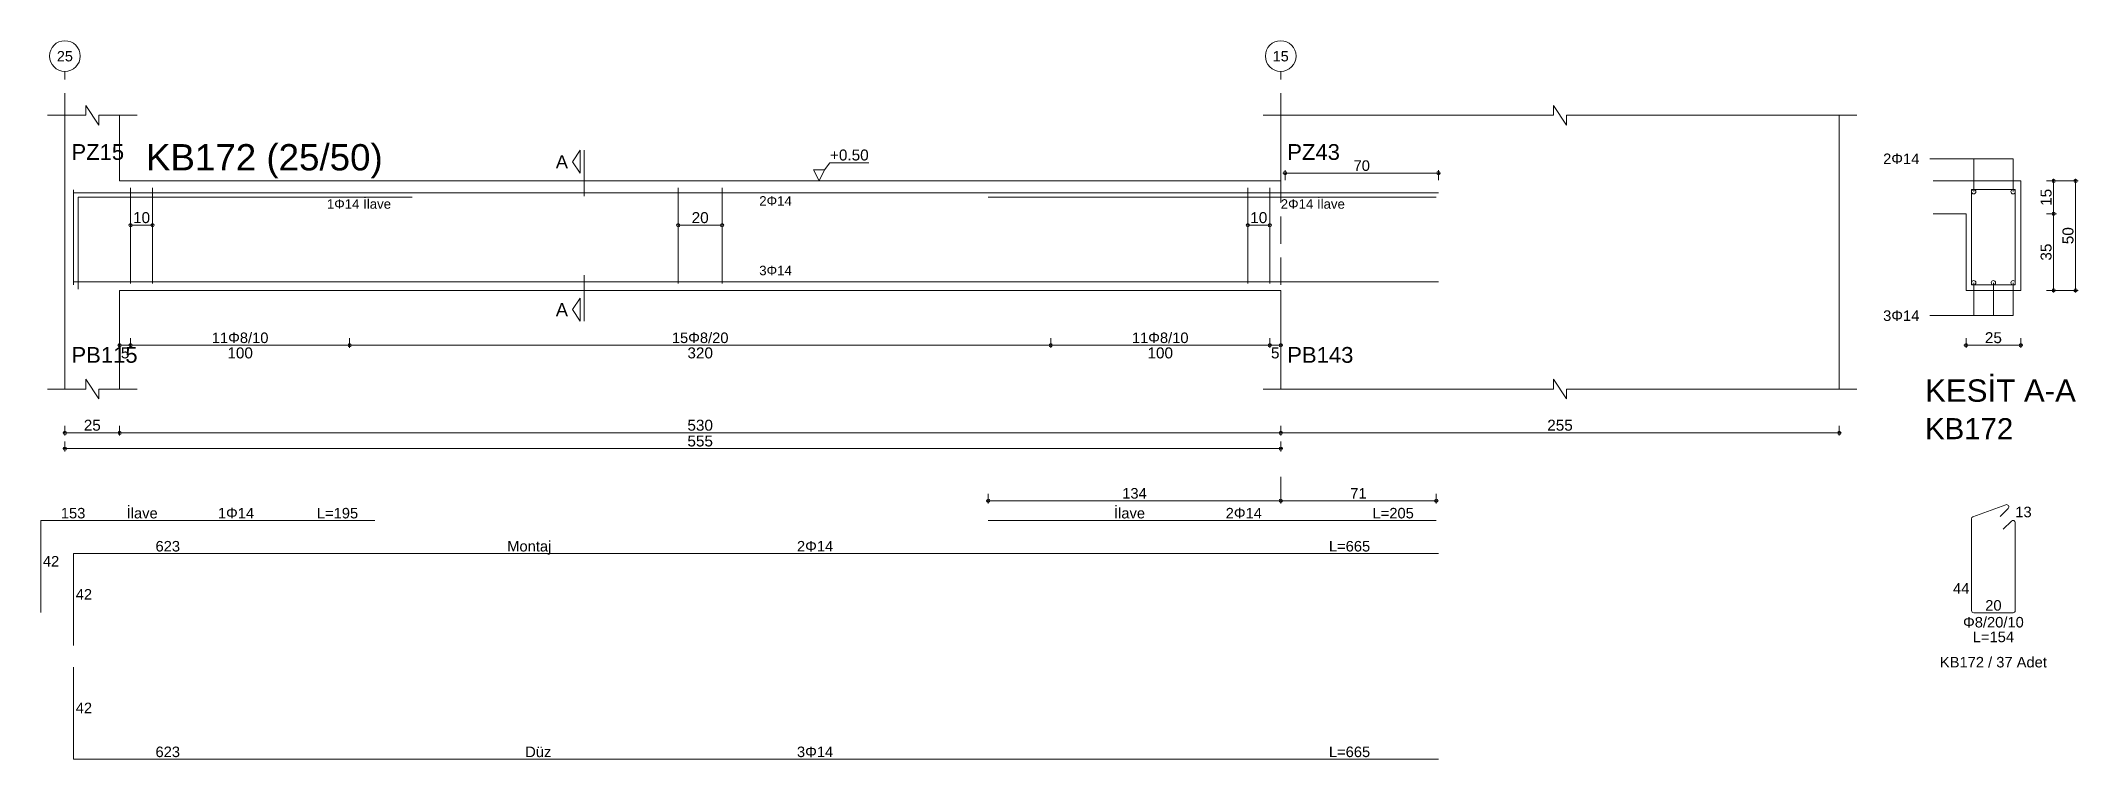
# Model space of a CAD drawing. Header units: millimetres. Extents: x 23801 to 80069, y 9628 to 14137.
# Drawn here: x 29244 to 30639, y 11187 to 11679 of the extents above; entities that cross this region are included whole.
import ezdxf

# ---------------------------------------------------------------- set-up
doc = ezdxf.new("R2010")
doc.units = ezdxf.units.MM
doc.linetypes.add('DASHDOT2', pattern=[12.7, 6.35, -3.175, 0, -3.175])
doc.linetypes.add('DASHED4', pattern=[18.75, 12.5, -6.25])
doc.layers.add('aks', color=251, linetype='DASHDOT2', lineweight=35)
for name, color, linetype in [('Donatı Topl. Uzun. Yazısı', 7, 'Continuous'), ('Donatı Uz. Yazısı', 7, 'Continuous'), ('Donatı Yazısı', 7, 'Continuous'), ('Donatı Çizgisi', 7, 'Continuous'), ('Kiriş', 7, 'Continuous'), ('Standart', 7, 'Continuous'), ('Ölçülendirme', 7, 'Continuous')]:
    doc.layers.add(name, color=color, linetype=linetype)
doc.styles.add('arial_1_18', font='arial.ttf', dxfattribs={"height": 0.2})

# ---------------------------------------------------------------- blocks, each defined once
blk = doc.blocks.new('IDE143Entity7370')
at = {"layer": 'aks', "color": 30, "linetype": 'DASHED4', "lineweight": 5}
for points in [[(22309.5, 2016.8), (22309.5, 2151.8)], [(22864.5, 2016.8), (22864.5, 2151.8)], [(22864.5, 1955.8), (22864.5, 1966.8)]]:
    blk.add_lwpolyline(points, dxfattribs=at)
at = {"layer": 'aks', "color": 1, "linetype": 'Continuous', "lineweight": 5}
for centre in [(22309.5, 2158.8), (22864.5, 2158.8)]:
    blk.add_circle(centre, 7, dxfattribs=at)
at = {"layer": 'Donatı Çizgisi', "color": 5, "linetype": 'Continuous', "lineweight": 5}
for points in [[(22313.5, 2054.4), (22313.5, 2097.8)], [(22313.5, 2096.4), (22936.5, 2096.4)], [(22315.5, 2052.4), (22315.5, 2094.4)], [(22315.5, 2094.4), (22468, 2094.4)], [(22339.5, 2055), (22339.5, 2098.6)], [(22349.5, 2055), (22349.5, 2098.6)], [(22589.5, 2055), (22589.5, 2098.6)], [(22609.5, 2055), (22609.5, 2098.6)], [(22731, 2094.4), (22935.5, 2094.4)], [(22849.5, 2055), (22849.5, 2098.6)], [(22859.5, 2055), (22859.5, 2098.6)], [(23179.84, 2054.3), (23179.84, 2097.9)], [(23179.84, 2097.9), (23199.84, 2097.9)], [(23199.84, 2054.3), (23199.84, 2097.9)], [(22313.5, 2055.8), (22936.5, 2055.8)], [(23179.84, 2054.3), (23199.84, 2054.3)], [(23180.51, 1948.54), (23195.51, 1954.01)], [(22298.5, 1904.8), (22298.5, 1946.8)], [(22298.5, 1946.8), (22451, 1946.8)], [(22731, 1946.8), (22935.5, 1946.8)], [(23179.84, 1905.72), (23179.84, 1947.59)], [(23192.94, 1948.69), (23196.58, 1952.33)], [(23194.32, 1942.78), (23198.1, 1946.56)], [(23199.84, 1905.72), (23199.84, 1945.84)], [(22313.5, 1889.7), (22313.5, 1931.7)], [(22313.5, 1931.7), (22936.5, 1931.7)], [(23180.86, 1904.7), (23198.82, 1904.7)], [(22313.5, 1837.85), (22313.5, 1879.85)], [(22313.5, 1837.85), (22936.5, 1837.85)]]:
    blk.add_lwpolyline(points, dxfattribs=at)
for centre in [(23180.84, 2096.9), (23198.84, 2096.9), (23180.84, 2055.3), (23189.84, 2055.3), (23198.84, 2055.3)]:
    blk.add_circle(centre, 1, dxfattribs=at)
for centre, start, end in [((23195.86, 1953.05), 315, 110), ((23180.86, 1947.59), 110, 180), ((23198.82, 1945.84), 0, 135), ((23180.86, 1905.72), 180, 270), ((23198.82, 1905.72), 270, 0)]:
    blk.add_arc(centre, 1.02, start, end, dxfattribs=at)
at = {"layer": 'Kiriş', "color": 1, "linetype": 'Continuous', "lineweight": 5}
for points in [[(22301.5, 2131.8), (22319, 2131.8)], [(22309.5, 2006.8), (22309.5, 2131.8)], [(22319, 2131.8), (22319, 2136.3)], [(22325, 2127.3), (22319, 2136.3)], [(22325, 2127.3), (22325, 2131.8)], [(22325, 2131.8), (22342.5, 2131.8)], [(22334.5, 2101.8), (22334.5, 2131.8)], [(22856.5, 2131.8), (22989, 2131.8)], [(22864.5, 2101.8), (22864.5, 2131.8)], [(22989, 2131.8), (22989, 2136.3)], [(22995, 2127.3), (22989, 2136.3)], [(22995, 2131.8), (23127.5, 2131.8)], [(22995, 2127.3), (22995, 2131.8)], [(23119.5, 2006.8), (23119.5, 2131.8)], [(22334.5, 2101.8), (22864.5, 2101.8)], [(23162.34, 2101.8), (23202.34, 2101.8)], [(23202.34, 2051.8), (23202.34, 2101.8)], [(23162.34, 2086.8), (23177.34, 2086.8)], [(23177.34, 2051.8), (23177.34, 2086.8)], [(22334.5, 2051.8), (22864.5, 2051.8)], [(22334.5, 2006.8), (22334.5, 2051.8)], [(22864.5, 2006.8), (22864.5, 2051.8)], [(23177.34, 2051.8), (23202.34, 2051.8)], [(22325, 2002.3), (22319, 2011.3)], [(22319, 2006.8), (22319, 2011.3)], [(22995, 2002.3), (22989, 2011.3)], [(22989, 2006.8), (22989, 2011.3)], [(22301.5, 2006.8), (22319, 2006.8)], [(22325, 2006.8), (22342.5, 2006.8)], [(22325, 2002.3), (22325, 2006.8)], [(22856.5, 2006.8), (22989, 2006.8)], [(22995, 2006.8), (23127.5, 2006.8)], [(22995, 2002.3), (22995, 2006.8)]]:
    blk.add_lwpolyline(points, dxfattribs=at)
at = {"layer": 'Ölçülendirme', "color": 1, "linetype": 'Continuous', "lineweight": 5}
for points in [[(22541.25, 2110.55), (22544.75, 2115.8)], [(22544.75, 2105.3), (22544.75, 2115.8)], [(22546.5, 2094.8), (22546.5, 2115.8)], [(23160.84, 2111.9), (23198.84, 2111.9)], [(23180.84, 2096.9), (23180.84, 2111.9)], [(23198.84, 2096.9), (23198.84, 2111.9)], [(22544.75, 2105.3), (22541.25, 2110.55)], [(22653.75, 2101.8), (22651.25, 2106.8)], [(22651.25, 2106.8), (22656.25, 2106.8)], [(22656.25, 2106.8), (22653.75, 2101.8)], [(22656.25, 2106.8), (22658.75, 2110.13)], [(22658.75, 2110.13), (22676.43, 2110.13)], [(22865.5, 2105.4), (22937.5, 2105.4)], [(22866.5, 2102.15), (22866.5, 2106.65)], [(22936.5, 2102.15), (22936.5, 2106.65)], [(23217.34, 2050.8), (23217.34, 2102.8)], [(23227.34, 2050.8), (23227.34, 2102.8)], [(22653.75, 2101.8), (22653.75, 2101.8)], [(23214.09, 2101.8), (23228.59, 2101.8)], [(23214.09, 2086.8), (23218.59, 2086.8)], [(22339.5, 2081.6), (22349.5, 2081.6)], [(22589.5, 2081.6), (22609.5, 2081.6)], [(22849.5, 2081.6), (22859.5, 2081.6)], [(22546.5, 2037.8), (22546.5, 2058.8)], [(22541.25, 2043.05), (22544.75, 2048.3)], [(22544.75, 2037.8), (22544.75, 2048.3)], [(23180.84, 2040.3), (23180.84, 2055.3)], [(23189.84, 2040.3), (23189.84, 2055.3)], [(23198.84, 2040.3), (23198.84, 2055.3)], [(23214.09, 2051.8), (23228.59, 2051.8)], [(22544.75, 2037.8), (22541.25, 2043.05)], [(23160.84, 2040.3), (23198.84, 2040.3)], [(22334.5, 2025.55), (22334.5, 2030.05)], [(22339.5, 2025.55), (22339.5, 2030.05)], [(22439.5, 2025.55), (22439.5, 2030.05)], [(22759.5, 2025.55), (22759.5, 2030.05)], [(22859.5, 2025.55), (22859.5, 2030.05)], [(22864.5, 2025.55), (22864.5, 2030.05)], [(23177.34, 2025.55), (23177.34, 2030.05)], [(23202.34, 2025.55), (23202.34, 2030.05)], [(22333.5, 2026.8), (22865.5, 2026.8)], [(23176.34, 2026.8), (23203.34, 2026.8)], [(22308.5, 1986.8), (23120.5, 1986.8)], [(22309.5, 1985.55), (22309.5, 1990.05)], [(22309.5, 1978.35), (22309.5, 1982.85)], [(22334.5, 1985.55), (22334.5, 1990.05)], [(22864.5, 1985.55), (22864.5, 1990.05)], [(22864.5, 1978.35), (22864.5, 1982.85)], [(23119.5, 1985.55), (23119.5, 1990.05)], [(22308.5, 1979.6), (22865.5, 1979.6)], [(22730, 1955.8), (22865.5, 1955.8)], [(22731, 1954.55), (22731, 1959.05)], [(22863.5, 1955.8), (22936.5, 1955.8)], [(22864.5, 1954.55), (22864.5, 1959.05)], [(22864.5, 1954.55), (22864.5, 1959.05)], [(22935.5, 1954.55), (22935.5, 1959.05)]]:
    blk.add_lwpolyline(points, dxfattribs=at)
for centre in [(22866.5, 2105.4), (22936.5, 2105.4), (23217.34, 2101.8), (23227.34, 2101.8), (23217.34, 2086.8), (22339.5, 2081.6), (22349.5, 2081.6), (22589.5, 2081.6), (22609.5, 2081.6), (22849.5, 2081.6), (22859.5, 2081.6), (23217.34, 2051.8), (23227.34, 2051.8), (22334.5, 2026.8), (22339.5, 2026.8), (22339.5, 2026.8), (22439.5, 2026.8), (22439.5, 2026.8), (22759.5, 2026.8), (22759.5, 2026.8), (22859.5, 2026.8), (22859.5, 2026.8), (22864.5, 2026.8), (23177.34, 2026.8), (23202.34, 2026.8), (22309.5, 1986.8), (22334.5, 1986.8), (22334.5, 1986.8), (22864.5, 1986.8), (22864.5, 1986.8), (23119.5, 1986.8), (22309.5, 1979.6), (22864.5, 1979.6), (22731, 1955.8), (22864.5, 1955.8), (22864.5, 1955.8), (22935.5, 1955.8)]:
    blk.add_circle(centre, 0.75, dxfattribs=at)
at = {"layer": 'aks', "color": 1, "linetype": 'Continuous', "lineweight": 5, "style": 'arial_1_18'}
for s, p in [('25', (22305.83, 2156.36)), ('15', (22860.83, 2156.36))]:
    blk.add_text(s, height=4.725, dxfattribs=at).set_placement(p)
at = {"layer": 'Donatı Topl. Uzun. Yazısı', "color": 1, "linetype": 'Continuous', "lineweight": 5, "style": 'arial_1_18'}
for s, p in [('L=195', (22424.54, 1947.76)), ('L=205', (22906.44, 1947.76)), ('L=665', (22886.52, 1932.66)), ('L=154', (23180.42, 1891.26)), ('L=665', (22886.52, 1838.81))]:
    blk.add_text(s, height=4.8, dxfattribs=at).set_placement(p)
at = {"layer": 'Donatı Uz. Yazısı', "color": 1, "linetype": 'Continuous', "lineweight": 5, "style": 'arial_1_18'}
for s, p in [('153', (22307.65, 1947.76)), ('13', (23199.84, 1948.3)), ('623', (22350.88, 1932.66)), ('42', (22299.46, 1925.8)), ('44', (23171.42, 1913.42)), ('42', (22314.46, 1910.7)), ('20', (23186.11, 1905.66)), ('42', (22314.46, 1858.85)), ('623', (22350.88, 1838.81))]:
    blk.add_text(s, height=4.8, dxfattribs=at).set_placement(p)
at = {"layer": 'Donatı Yazısı', "color": 5, "linetype": 'Continuous', "lineweight": 5, "style": 'arial_1_18'}
for s, height, p in [('2Φ14', 4.8, (23139.5, 2109.5)), ('1Φ14 İlave', 4.32, (22429.09, 2089.12)), ('2Φ14 İlave', 4.32, (22864.5, 2089.12)), ('3Φ14', 4.8, (23139.5, 2037.9)), ('1Φ14', 4.8, (22379.33, 1947.76)), ('2Φ14', 4.8, (22839.39, 1947.76)), ('2Φ14', 4.8, (22643.69, 1932.66)), ('Φ8/20/10', 4.8, (23175.98, 1897.98)), ('KB172 / 37 Adet', 4.8, (23165.42, 1879.74)), ('3Φ14', 4.8, (22643.69, 1838.81))]:
    blk.add_text(s, height=height, dxfattribs=at).set_placement(p)
for s, p in [('2Φ14', (22626.46, 2090.52)), ('3Φ14', (22626.46, 2058.76))]:
    blk.add_text(s, height=4.32, rotation=360, dxfattribs=at).set_placement(p)
at = {"layer": 'Donatı Yazısı', "color": 1, "linetype": 'Continuous', "lineweight": 5, "style": 'arial_1_18'}
for s, p in [('İlave', (22337.71, 1947.76)), ('İlave', (22788.41, 1947.76)), ('Montaj', (22511.42, 1932.66)), ('Düz', (22519.63, 1838.81))]:
    blk.add_text(s, height=4.8, dxfattribs=at).set_placement(p)
at = {"layer": 'Kiriş', "color": 1, "linetype": 'Continuous', "lineweight": 5, "style": 'arial_1_18'}
for s, height, p in [('PZ15', 7.2, (22312.5, 2111.4)), ('KB172 (25/50)', 12, (22346.5, 2106.6)), ('PZ43', 7.2, (22867.5, 2111.4)), ('PB115', 7.2, (22312.5, 2018.8)), ('PB143', 7.2, (22867.5, 2018.8)), ('KESİT A-A', 10.2, (23158.64, 2001)), ('KB172', 9.6, (23158.64, 1983.92))]:
    blk.add_text(s, height=height, dxfattribs=at).set_placement(p)
at = {"layer": 'Ölçülendirme', "color": 1, "linetype": 'Continuous', "lineweight": 5, "style": 'arial_1_18'}
for s, height, p in [('A', 5.95, (22533.61, 2107.57)), ('+0.50', 5, (22658.75, 2111.13)), ('70', 4.8, (22897.77, 2106.4)), ('A', 5.95, (22533.61, 2040.07)), ('25', 5, (23185.95, 2027.76)), ('5', 5, (22335.06, 2020.8)), ('100', 5, (22383.68, 2020.8)), ('320', 5, (22593.68, 2020.8)), ('100', 5, (22803.68, 2020.8)), ('5', 5, (22860.06, 2020.8)), ('25', 5, (22318.12, 1987.8)), ('530', 5, (22593.68, 1987.8)), ('255', 5, (22986.18, 1987.8)), ('555', 5, (22593.68, 1980.6))]:
    blk.add_text(s, height=height, dxfattribs=at).set_placement(p)
for s, rotation, p in [('15', 90, (23216.38, 2090.42)), ('10', 360, (22340.62, 2082.56)), ('20', 360, (22595.62, 2082.56)), ('10', 360, (22850.62, 2082.56)), ('50', 90, (23226.38, 2072.92)), ('35', 90, (23216.38, 2065.42))]:
    blk.add_text(s, height=5, rotation=rotation, dxfattribs=at).set_placement(p)
at = {"layer": 'Ölçülendirme', "color": 5, "linetype": 'Continuous', "lineweight": 5, "style": 'arial_1_18'}
for s, p in [('11Φ8/10', (22376.57, 2027.8)), ('15Φ8/20', (22586.57, 2027.8)), ('11Φ8/10', (22796.57, 2027.8)), ('134', (22792.16, 1956.8)), ('71', (22896.27, 1956.8))]:
    blk.add_text(s, height=4.8, dxfattribs=at).set_placement(p)

msp = doc.modelspace()

# ---------------------------------------------------------------- block references
at = {"layer": 'Standart', "xscale": 1.5, "yscale": 1.5, "zscale": 1.5}
msp.add_blockref('IDE143Entity7370', (-4203.4, 8430.1), dxfattribs=at)

doc.saveas('drawing.dxf')
